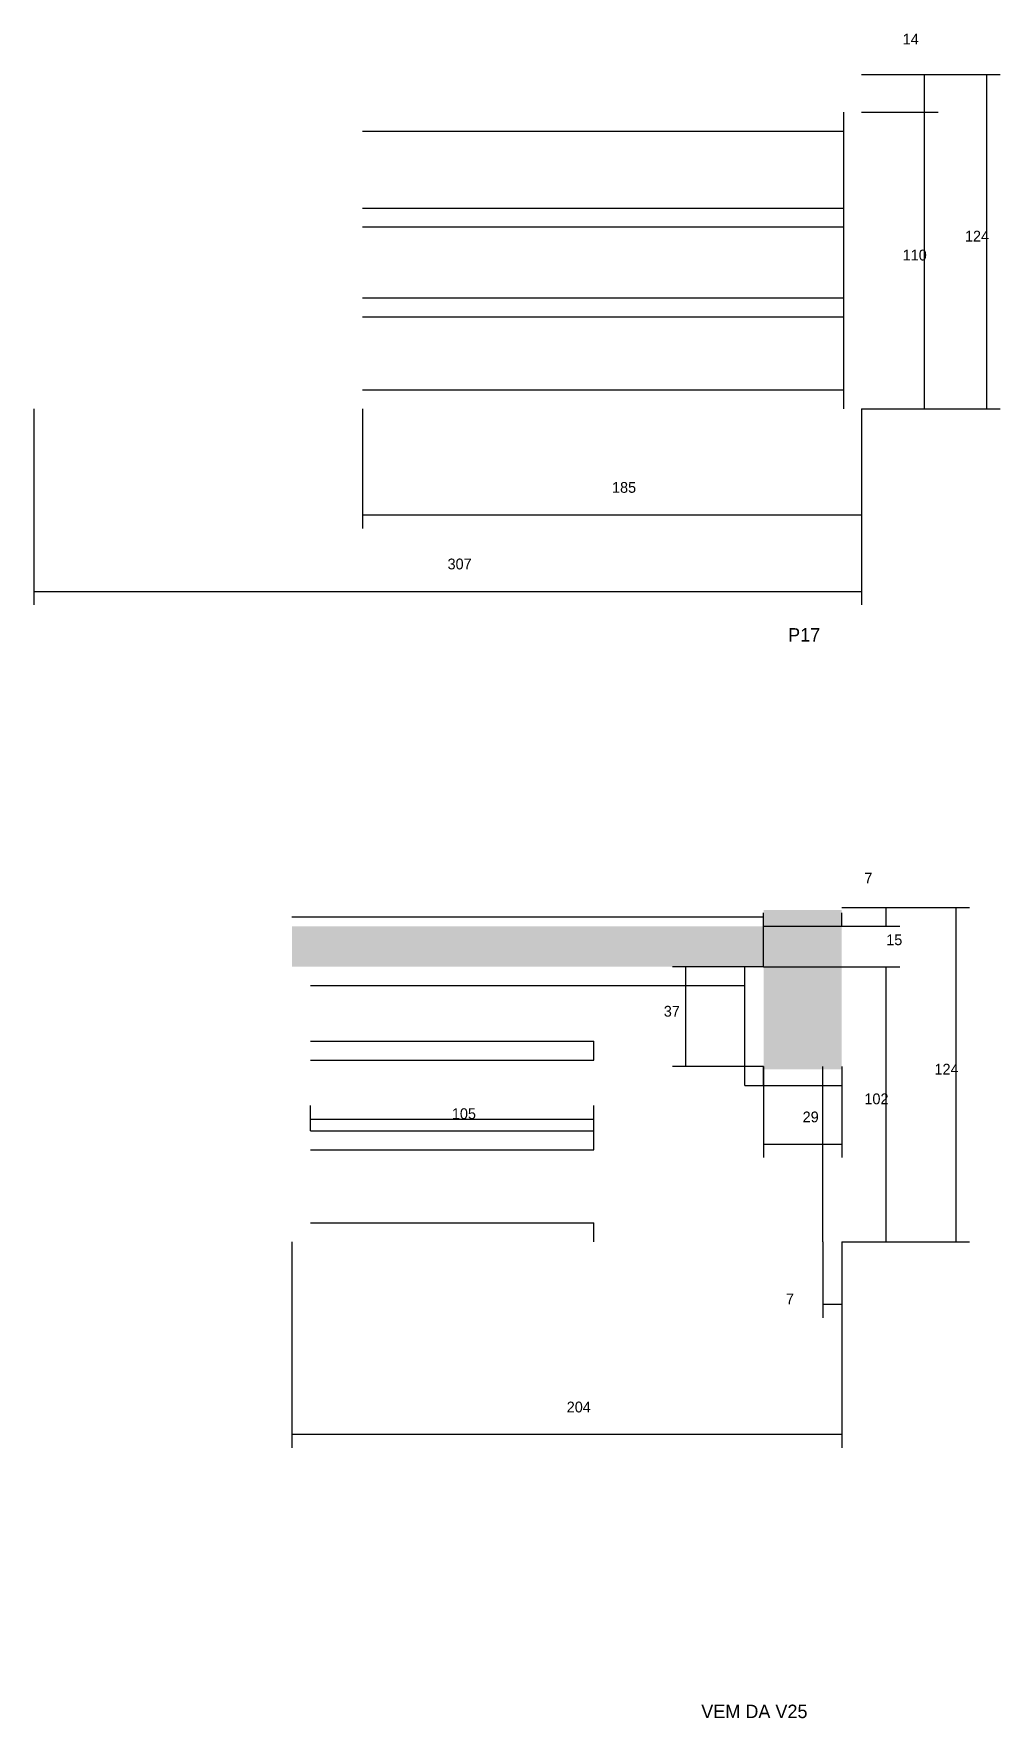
# Model space of a CAD drawing. Header units: metres. Extents: x -2848 to 22762, y -45195 to 1016.
# Drawn here: x 2548 to 2906, y -5023 to -4398 of the extents above; entities that cross this region are included whole.
import ezdxf

# ---------------------------------------------------------------- set-up
doc = ezdxf.new("R2010")
doc.units = ezdxf.units.M
for name, color, linetype in [('COTA', 4, 'Continuous'), ('Cota Seção (2x)', 4, 'Continuous'), ('NOMENCLATURA', 7, 'Continuous'), ('SARR_2.2x7', 40, 'Continuous'), ('Texto Seção', 7, 'Continuous')]:
    doc.layers.add(name, color=color, linetype=linetype)

msp = doc.modelspace()

# ---------------------------------------------------------------- texts
at = {"layer": 'COTA'}
for s, p in [('14', (2869.8, -4402.1)), ('124', (2892.9, -4475.2)), ('110', (2869.8, -4482.2)), ('185', (2762, -4568.4)), ('307', (2701, -4596.8)), ('7', (2855.6, -4713.3)), ('15', (2863.7, -4736.2)), ('102', (2855.6, -4795.2)), ('7', (2826.5, -4869.4)), ('204', (2745.2, -4909.5))]:
    msp.add_text(s, height=4, dxfattribs=at).set_placement(p)
at = {"layer": 'Cota Seção (2x)'}
for s, p in [('37', (2781.2, -4762.7)), ('124', (2881.6, -4784.2)), ('105', (2702.6, -4800.7)), ('29', (2832.7, -4801.9))]:
    msp.add_text(s, height=4, dxfattribs=at).set_placement(p)
at = {"layer": 'NOMENCLATURA'}
msp.add_text('P17', height=5, dxfattribs=at).set_placement((2827.3, -4623.6))
at = {"layer": 'Texto Seção'}
msp.add_text('VEM DA V25', height=5, dxfattribs=at).set_placement((2795.1, -5022.9))

# ---------------------------------------------------------------- hatches: boundary and pattern name
at = {"layer": 'COTA'}
h = msp.add_hatch(dxfattribs=at)
h.set_pattern_fill('AR-CONC', scale=0.03)
h.paths.add_polyline_path([(2818.2, -4782.2), (2818.2, -4744.2), (2818.2, -4744.2), (2643.3, -4744.2), (2643.3, -4744.2), (2643.3, -4729.2), (2643.3, -4729.2), (2818.2, -4729.2), (2818.2, -4729.2), (2818.2, -4723.2), (2818.2, -4723.2), (2847.2, -4723.2), (2847.2, -4723.2), (2847.2, -4782.2), (2847.2, -4782.2), (2818.2, -4782.2)])

# ---------------------------------------------------------------- linework, layer by layer
for p, q in [((2854.5, -4413.2), (2882.9, -4413.2)), ((2854.5, -4413.2), (2906, -4413.2)), ((2877.9, -4427.2), (2877.9, -4413.2)), ((2901, -4537.2), (2901, -4413.2)), ((2854.5, -4427.2), (2882.9, -4427.2)), ((2854.5, -4427.2), (2882.9, -4427.2)), ((2877.9, -4537.2), (2877.9, -4427.2)), ((2547.5, -4537.2), (2547.5, -4610)), ((2669.5, -4537.2), (2669.5, -4581.6)), ((2854.5, -4537.2), (2854.5, -4581.6)), ((2854.5, -4537.2), (2854.5, -4610)), ((2854.5, -4537.2), (2882.9, -4537.2)), ((2854.5, -4537.2), (2906, -4537.2)), ((2669.5, -4576.6), (2854.5, -4576.6)), ((2547.5, -4605), (2854.5, -4605)), ((2847.2, -4722.2), (2868.7, -4722.2)), ((2863.7, -4729.2), (2863.7, -4722.2)), ((2818.2, -4744.2), (2818.2, -4724.2)), ((2818.2, -4729.2), (2847.2, -4729.2)), ((2847.2, -4729.2), (2847.2, -4724.2)), ((2847.2, -4729.2), (2868.7, -4729.2)), ((2818.2, -4744.2), (2868.7, -4744.2)), ((2863.7, -4846.2), (2863.7, -4744.2)), ((2643.3, -4846.2), (2643.3, -4922.6)), ((2840.2, -4846.2), (2840.2, -4874.4)), ((2847.2, -4846.2), (2847.2, -4922.6)), ((2847.2, -4846.2), (2868.7, -4846.2)), ((2847.2, -4846.2), (2847.2, -4874.4)), ((2840.2, -4869.4), (2847.2, -4869.4)), ((2643.3, -4917.6), (2847.2, -4917.6))]:
    msp.add_line(p, q, dxfattribs=at)
at = {"layer": 'Cota Seção (2x)'}
for p, q in [((2847.2, -4722.2), (2894.6, -4722.2)), ((2889.6, -4846.2), (2889.6, -4722.2)), ((2818.2, -4744.2), (2784.4, -4744.2)), ((2789.4, -4781.2), (2789.4, -4744.2)), ((2818.2, -4781.2), (2784.4, -4781.2)), ((2818.2, -4781.2), (2818.2, -4815)), ((2847.2, -4781.2), (2847.2, -4815)), ((2650.2, -4805.1), (2650.2, -4795.7)), ((2755.2, -4808.6), (2755.2, -4795.7)), ((2650.2, -4800.7), (2755.2, -4800.7)), ((2818.2, -4810), (2847.2, -4810)), ((2847.2, -4846.2), (2894.6, -4846.2))]:
    msp.add_line(p, q, dxfattribs=at)
at = {"layer": 'SARR_2.2x7'}
for p, q in [((2848, -4537.2), (2848, -4427.2)), ((2669.5, -4434.2), (2848, -4434.2)), ((2669.5, -4462.8), (2848, -4462.8)), ((2669.5, -4469.8), (2848, -4469.8)), ((2669.5, -4496.1), (2848, -4496.1)), ((2669.5, -4503.1), (2848, -4503.1)), ((2669.5, -4530.2), (2848, -4530.2)), ((2643.3, -4725.7), (2818.2, -4725.7)), ((2811.2, -4788.2), (2811.2, -4744.2)), ((2650.2, -4751.2), (2811.2, -4751.2)), ((2650.2, -4771.8), (2755.2, -4771.8)), ((2755.2, -4778.8), (2755.2, -4771.8)), ((2650.2, -4778.8), (2755.2, -4778.8)), ((2818.2, -4788.2), (2818.2, -4781.2)), ((2840.2, -4846.2), (2840.2, -4781.2)), ((2811.2, -4788.2), (2818.2, -4788.2)), ((2818.2, -4788.2), (2847.2, -4788.2)), ((2650.2, -4805.1), (2755.2, -4805.1)), ((2755.2, -4812.1), (2755.2, -4805.1)), ((2650.2, -4812.1), (2755.2, -4812.1)), ((2650.2, -4839.2), (2755.2, -4839.2)), ((2755.2, -4846.2), (2755.2, -4839.2))]:
    msp.add_line(p, q, dxfattribs=at)

msp.set_redraw_order([(e.dxf.handle, doc.entitydb.next_handle()) for e in msp.query("TEXT MTEXT ATTDEF DIMENSION ARC_DIMENSION")])  # texts and dimensions are drawn at this point

doc.saveas('drawing.dxf')
